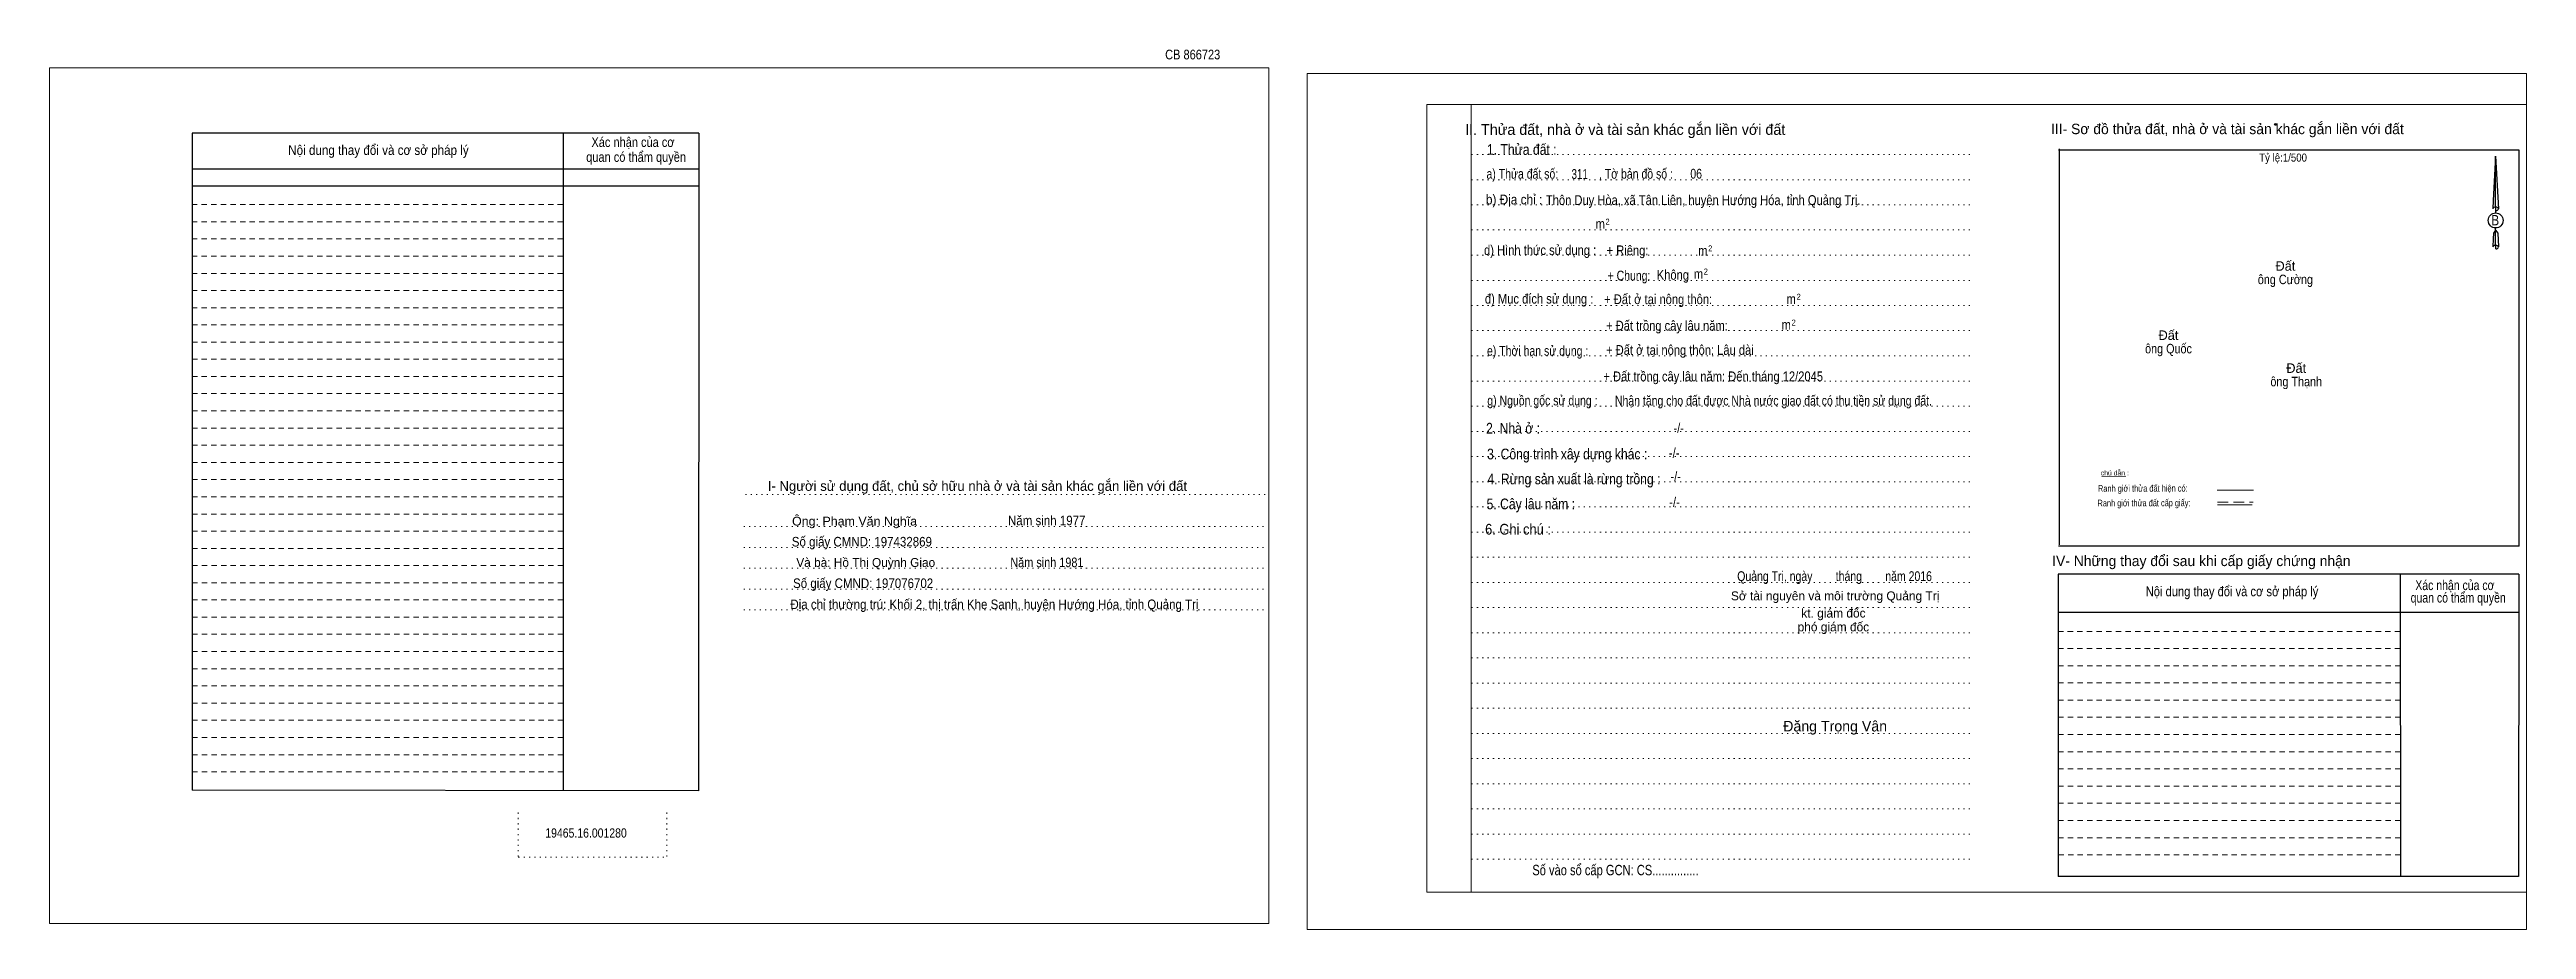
# Model space of a CAD drawing. Header units: metres. Extents: x 549098 to 549718, y 1838381 to 1838575.
# Drawn here: x 549098 to 549514.8, y 1838426.6 to 1838574.7 of the extents above; entities that cross this region are included whole.
import ezdxf
from ezdxf.enums import TextEntityAlignment as Align

# ---------------------------------------------------------------- set-up
doc = ezdxf.new("R2010")
doc.units = ezdxf.units.M
doc.header["$LTSCALE"] = 0.6
doc.header["$PDMODE"] = 32
doc.header["$PDSIZE"] = 0.3
for name, pattern in [('DOTTED', [1.5, 0.3, -1.2]), ('MEDIUM_DASHED', [4.5, 3, -1.5]), ('SHORT_DASHED', [2.7, 1.5, -1.2])]:
    doc.linetypes.add(name, pattern=pattern)
for name, color, linetype, lineweight in [('1', 7, 'DOTTED', 13), ('18', 7, 'Continuous', 25), ('2', 7, 'SHORT_DASHED', 13), ('28', 7, 'Continuous', 25), ('55', 7, 'Continuous', 13)]:
    doc.layers.add(name, color=color, linetype=linetype, lineweight=lineweight)
for name, color, linetype in [('15', 7, 'Continuous'), ('40', 7, 'Continuous'), ('6', 7, 'Continuous'), ('8', 7, 'Continuous')]:
    doc.layers.add(name, color=color, linetype=linetype)

msp = doc.modelspace()

# ---------------------------------------------------------------- texts
at = {"layer": '15', "width": 0.8}
msp.add_text('a) Thửa đất số:              , Tờ bản đồ số : ', height=1.65, dxfattribs=at).set_placement((549355.75, 1838552.95), align=Align.CENTER)
at = {"layer": '18'}
for s, height, p in [('II. Thửa đất, nhà ở và tài sản khác gắn liền với đất', 1.8, (549363.17, 1838560.33)), ('Sở tài nguyên và môi trường Quảng Trị', 1.5, (549398.5, 1838482.01)), ('phó giám đốc', 1.5, (549398.2, 1838476.79)), ('kt. giám đốc', 1.5, (549398.21, 1838479.11)), ('Đặng Trọng Vân', 1.782, (549398.495, 1838459.95))]:
    msp.add_text(s, height=height, dxfattribs=at).set_placement(p, align=Align.CENTER)
for s, height, width, p in [('1. Thửa đất :', 1.8, 0.85, (549345.755, 1838556.97)), ('06', 1.65, 0.8, (549375.11, 1838552.97)), ('b) Địa chỉ : ', 1.65, 0.9, (549344.74, 1838548.63)), (' Thôn Duy Hòa, xã Tân Liên, huyện Hướng Hóa, tỉnh Quảng Trị.', 1.65, 0.85, (549376.03, 1838548.53)), (' m', 1.65, 0.85, (549358.705, 1838544.53)), ('2', 1, 0.75, (549360.195, 1838545.23)), ('B', 1.728, 0.85, (549509.595, 1838545.11)), ('d) Hình thức sử dụng :', 1.65, 0.85, (549348.845, 1838540.11)), ('+ Riêng: ', 1.65, 0.85, (549363.815, 1838540.07)), (' m', 1.65, 0.85, (549375.965, 1838540.01)), ('2', 1, 0.75, (549377.475, 1838540.73)), ('       + Chung:', 1.65, 0.8, (549362.085, 1838535.83)), ('Không', 1.65, 0.85, (549371.185, 1838535.95)), (' m', 1.65, 0.85, (549375.225, 1838536.11)), ('2', 1, 0.75, (549376.735, 1838536.83)), ('đ) Mục đích sử dụng :', 1.65, 0.85, (549348.675, 1838531.93)), ('+ Đất ở tại nông thôn:', 1.65, 0.85, (549368.705, 1838531.85)), (' m', 1.65, 0.85, (549390.845, 1838531.89)), ('2', 1, 0.75, (549392.355, 1838532.59)), ('+ Đất trồng cây lâu năm:', 1.65, 0.85, (549370.19, 1838527.41)), (' m', 1.65, 0.85, (549390.005, 1838527.55)), ('2', 1, 0.75, (549391.515, 1838528.25)), ('e) Thời hạn sử dụng :', 1.65, 0.8, (549348.43, 1838523.17)), ('+ Đất ở tại nông thôn: Lâu dài', 1.65, 0.85, (549372.37, 1838523.31)), ('+ Đất trồng cây lâu năm: Đến tháng 12/2045', 1.65, 0.85, (549377.975, 1838518.87)), ('g) Nguồn gốc sử dụng :', 1.65, 0.8, (549349.23, 1838514.81)), ('Nhận tặng cho đất được Nhà nước giao đất có thu tiền sử dụng đất.', 1.65, 0.8, (549388.11, 1838514.79)), ('2. Nhà ở :', 1.8, 0.85, (549344.285, 1838510.07)), ('3. Công trình xây dựng khác :', 1.8, 0.85, (549353.4, 1838505.73)), ('4. Rừng sản xuất là rừng trồng :', 1.8, 0.85, (549354.535, 1838501.53)), ('5. Cây lâu năm :', 1.8, 0.85, (549347.28, 1838497.33)), ('6. Ghi chú :', 1.8, 0.9, (549345.125, 1838493.07)), ('Quảng Trị, ngày        tháng        năm 2016', 1.65, 0.8, (549398.405, 1838485.25)), ('19465.16.001280', 1.55, 0.85, (549188.265, 1838442.09)), ('Số vào sổ cấp GCN: CS...............', 1.75, 0.8, (549361.52, 1838435.75))]:
    msp.add_text(s, height=height, dxfattribs=dict(at, width=width)).set_placement(p, align=Align.CENTER)
at = {"layer": '2'}
for s, height, width, p in [('Nội dung thay đổi và cơ sở pháp lý', 1.63, 0.9, (549153.33, 1838556.95)), ('Nội dung thay đổi và cơ sở pháp lý', 1.63, 0.9, (549153.33, 1838556.95)), (' quan có thẩm quyền', 1.63, 0.85, (549196.435, 1838555.79)), (' quan có thẩm quyền', 1.63, 0.85, (549196.435, 1838555.79)), ('Xác nhận của cơ', 1.63, 0.85, (549196.165, 1838558.29)), ('Xác nhận của cơ', 1.63, 0.85, (549196.165, 1838558.29)), ('Tỷ lệ:1/500', 1.35, 0.9, (549473.89, 1838555.83))]:
    msp.add_text(s, height=height, dxfattribs=dict(at, width=width)).set_placement(p, align=Align.CENTER)
at = {"layer": '28'}
for s, height, p in [('III- Sơ đồ thửa đất, nhà ở và tài sản khác gắn liền với đất', 1.75, (549464.51, 1838560.45)), ('I- Người sử dụng đất, chủ sở hữu nhà ở và tài sản khác gắn liền với đất', 1.653, (549254.135, 1838500.43)), ('Và bà: Hồ Thị Quỳnh Giao', 1.49, (549235.34, 1838487.63)), ('IV- Những thay đổi sau khi cấp giấy chứng nhận', 1.75, (549460.135, 1838487.77))]:
    msp.add_text(s, height=height, dxfattribs=at).set_placement(p, align=Align.CENTER)
for s, height, width, p in [('-/-', 1.65, 0.85, (549372.165, 1838510.17)), ('-/-', 1.65, 0.85, (549371.405, 1838505.99)), ('-/-', 1.65, 0.85, (549371.665, 1838502.03)), ('-/-', 1.65, 0.85, (549371.465, 1838497.71)), ('Ông: Phạm Văn Nghĩa', 1.49, 1.05, (549233.465, 1838494.59)), ('Năm sinh 1977', 1.61, 0.9, (549265.8, 1838494.64)), ('Số giấy CMND: 197432869', 1.61, 0.9, (549234.69, 1838491.07)), ('Năm sinh 1981', 1.61, 0.85, (549265.83, 1838487.59)), ('Số giấy CMND: 197076702', 1.61, 0.9, (549234.9, 1838484.08)), ('Nội dung thay đổi và cơ sở pháp lý', 1.65, 0.85, (549465.3, 1838482.69)), (' quan có thẩm quyền', 1.65, 0.8, (549503.115, 1838481.63)), ('Xác nhận của cơ', 1.65, 0.8, (549502.805, 1838483.73)), ('Địa chỉ thường trú: Khối 2, thị trấn Khe Sanh, huyện Hướng Hóa, tỉnh Quảng Trị', 1.61, 0.9, (549257.005, 1838480.53))]:
    msp.add_text(s, height=height, dxfattribs=dict(at, width=width)).set_placement(p, align=Align.CENTER)
at = {"layer": '40', "width": 0.85}
msp.add_text('CB 866723', height=1.63, dxfattribs=at).set_placement((549290.37, 1838573.03), align=Align.CENTER)
at = {"layer": '55'}
msp.add_text('chú dẫn :', height=0.8279, rotation=359.974, dxfattribs=at).set_placement((549445.5698, 1838503.0289), align=Align.CENTER)
at = {"layer": '55', "width": 0.8}
for s, height, p in [('Ranh giới thửa đất hiện có:', 1.128, (549450.2787, 1838500.2875)), ('Ranh giới thửa đất cấp giấy:', 1.123, (549450.4787, 1838497.8281))]:
    msp.add_text(s, height=height, rotation=0.135, dxfattribs=at).set_placement(p, align=Align.CENTER)
at = {"layer": '6', "width": 0.85}
for s, p in [('ông Cường', (549474.275, 1838535.21)), ('ông Quốc', (549454.605, 1838523.56)), ('ông Thạnh', (549476.1, 1838518.02))]:
    msp.add_text(s, height=1.6, dxfattribs=at).set_placement(p, align=Align.CENTER)
at = {"layer": '6'}
for p in [(549474.28, 1838537.47), (549454.6, 1838525.82), (549476.1, 1838520.28)]:
    msp.add_text('Đất', height=1.6, dxfattribs=at).set_placement(p, align=Align.CENTER)
at = {"layer": '8', "width": 0.75}
msp.add_text('311', height=1.65, dxfattribs=at).set_placement((549355.505, 1838552.91), align=Align.CENTER)

# ---------------------------------------------------------------- linework, layer by layer
at = {"layer": '1', "linetype": 'Continuous'}
for p, q in [((549329.75, 1838565.43), (549514.85, 1838565.43)), ((549329.75, 1838565.43), (549329.75, 1838432.93)), ((549514.85, 1838565.43), (549514.85, 1838431.81)), ((549329.75, 1838432.93), (549514.85, 1838432.93))]:
    msp.add_line(p, q, dxfattribs=at)
at = {"layer": '1'}
for p, q in [((549337.25, 1838565.43), (549337.25, 1838432.93)), ((549337.25, 1838565.43), (549337.25, 1838432.93)), ((549337.31, 1838557.03), (549421.85, 1838557.03)), ((549337.31, 1838552.79), (549421.85, 1838552.79)), ((549337.31, 1838548.55), (549421.85, 1838548.55)), ((549337.31, 1838544.33), (549421.85, 1838544.33)), ((549337.31, 1838540.09), (549421.85, 1838540.09)), ((549337.31, 1838535.85), (549421.85, 1838535.85)), ((549337.31, 1838531.61), (549421.85, 1838531.61)), ((549337.31, 1838527.39), (549421.85, 1838527.39)), ((549337.31, 1838523.13), (549421.85, 1838523.13)), ((549337.31, 1838518.91), (549421.85, 1838518.91)), ((549337.31, 1838514.67), (549421.85, 1838514.67)), ((549337.31, 1838510.43), (549421.85, 1838510.43)), ((549337.31, 1838506.19), (549421.85, 1838506.19)), ((549215.09, 1838499.81), (549303.15, 1838499.81)), ((549337.31, 1838501.97), (549421.85, 1838501.97)), ((549337.31, 1838497.73), (549421.85, 1838497.73)), ((549214.81, 1838494.41), (549302.85, 1838494.41)), ((549214.81, 1838490.91), (549302.85, 1838490.91)), ((549337.31, 1838493.49), (549421.85, 1838493.49)), ((549214.81, 1838487.41), (549302.85, 1838487.41)), ((549337.31, 1838489.25), (549421.85, 1838489.25)), ((549214.81, 1838483.91), (549302.85, 1838483.91)), ((549337.31, 1838485.01), (549421.85, 1838485.01)), ((549214.81, 1838480.41), (549302.85, 1838480.41)), ((549337.31, 1838480.79), (549421.85, 1838480.79)), ((549337.31, 1838476.55), (549421.85, 1838476.55)), ((549337.31, 1838472.31), (549421.85, 1838472.31)), ((549337.31, 1838468.07), (549421.85, 1838468.07)), ((549337.31, 1838463.85), (549421.85, 1838463.85)), ((549337.31, 1838459.61), (549421.85, 1838459.61)), ((549337.31, 1838455.37), (549421.85, 1838455.37)), ((549337.31, 1838451.13), (549421.85, 1838451.13)), ((549176.87, 1838446.29), (549176.87, 1838438.77)), ((549201.85, 1838446.29), (549201.85, 1838438.77)), ((549337.31, 1838446.91), (549421.85, 1838446.91)), ((549337.31, 1838442.67), (549421.85, 1838442.67)), ((549176.87, 1838438.77), (549201.85, 1838438.77)), ((549337.31, 1838438.43), (549421.85, 1838438.43))]:
    msp.add_line(p, q, dxfattribs=at)
at = {"layer": '1', "linetype": 'Continuous'}
for points in [[(549097.97, 1838427.63), (549303.17, 1838427.63), (549303.17, 1838571.63), (549097.97, 1838571.63)], [(549097.97, 1838571.63), (549303.17, 1838571.63), (549303.17, 1838427.63), (549097.97, 1838427.63)], [(549097.97, 1838427.63), (549303.17, 1838427.63), (549303.17, 1838571.63), (549097.97, 1838571.63)], [(549309.65, 1838426.63), (549514.85, 1838426.63), (549514.85, 1838570.63), (549309.65, 1838570.63)], [(549337.25, 1838565.43), (549514.85, 1838565.43), (549514.85, 1838432.93), (549337.25, 1838432.93)]]:
    msp.add_lwpolyline(points, close=True, dxfattribs=at)
at = {"layer": '18'}
for p, q in [((549509.65, 1838556.73), (549510.13, 1838547.89)), ((549509.65, 1838556.73), (549510.13, 1838547.89)), ((549509.65, 1838556.73), (549510.13, 1838547.89)), ((549509.27, 1838549.27), (549509.19, 1838547.91)), ((549509.65, 1838548.19), (549509.65, 1838547.85)), ((549509.65, 1838547.85), (549509.65, 1838547.59)), ((549509.65, 1838547.59), (549509.65, 1838547.25)), ((549509.65, 1838547.59), (549509.65, 1838547.25)), ((549509.65, 1838547.59), (549509.65, 1838547.25)), ((549510.13, 1838547.89), (549510.13, 1838547.91)), ((549509.65, 1838544.27), (549509.65, 1838544.67)), ((549509.65, 1838544.27), (549509.65, 1838544.67)), ((549509.65, 1838544.27), (549509.65, 1838544.67)), ((549509.65, 1838544.27), (549510.01, 1838543.79)), ((549509.65, 1838544.27), (549510.01, 1838543.79)), ((549509.65, 1838544.27), (549510.01, 1838543.79)), ((549509.65, 1838541.77), (549509.65, 1838541.43)), ((549509.65, 1838541.43), (549509.65, 1838541.17)), ((549510.01, 1838543.79), (549510.13, 1838541.47)), ((549510.01, 1838543.79), (549510.13, 1838541.47)), ((549510.01, 1838543.79), (549510.13, 1838541.47)), ((549510.13, 1838541.47), (549510.13, 1838541.49))]:
    msp.add_line(p, q, dxfattribs=at)
for points in [[(549509.65, 1838548.19), (549509.65, 1838556.73), (549509.27, 1838549.27)], [(549509.65, 1838541.77), (549509.65, 1838544.27), (549509.33, 1838543.79), (549509.27, 1838542.85), (549509.19, 1838541.49)]]:
    msp.add_lwpolyline(points, dxfattribs=at)
msp.add_ellipse((549509.6686, 1838545.9247), major_axis=(0, 1.258), ratio=0.983453, dxfattribs=at)
for centre, start_param, end_param in [((549509.669, 1838547.8632), 1.57079633, 3.07445202), ((549509.669, 1838547.8632), 0.06714063, 1.57079633), ((549509.669, 1838547.8632), 4.71238898, 6.28318531), ((549509.669, 1838541.4427), 2.49106941, 3.07427841), ((549509.669, 1838541.4427), 1.57079633, 2.49106941), ((549509.669, 1838541.4427), 0.06714063, 1.57079633), ((549509.669, 1838541.4427), 4.71238898, 6.28318531)]:
    msp.add_ellipse(centre, major_axis=(0.4535, 0), ratio=0.655448, start_param=start_param, end_param=end_param, dxfattribs=at)
at = {"layer": '2', "linetype": 'Continuous', "lineweight": 25}
for p, q in [((549207.23, 1838560.59), (549121.97, 1838560.59)), ((549121.97, 1838560.59), (549121.97, 1838450.07)), ((549184.39, 1838560.59), (549184.43, 1838449.99)), ((549207.23, 1838554.55), (549122.07, 1838554.55)), ((549207.23, 1838551.67), (549122.07, 1838551.67))]:
    msp.add_line(p, q, dxfattribs=at)
at = {"layer": '2'}
for p, q in [((549184.39, 1838548.61), (549121.95, 1838548.61)), ((549184.39, 1838545.71), (549121.95, 1838545.71)), ((549184.39, 1838545.71), (549121.97, 1838545.71)), ((549184.39, 1838542.81), (549121.97, 1838542.81)), ((549184.39, 1838539.93), (549121.97, 1838539.93)), ((549184.39, 1838537.03), (549121.97, 1838537.03)), ((549184.39, 1838534.13), (549121.97, 1838534.13)), ((549184.39, 1838531.25), (549121.97, 1838531.25)), ((549184.41, 1838528.35), (549121.97, 1838528.35)), ((549184.41, 1838525.47), (549121.97, 1838525.47)), ((549184.41, 1838522.57), (549121.97, 1838522.57)), ((549184.41, 1838519.67), (549121.97, 1838519.67)), ((549184.41, 1838516.79), (549121.97, 1838516.79)), ((549184.41, 1838513.89), (549121.97, 1838513.89)), ((549184.41, 1838510.99), (549121.97, 1838510.99)), ((549184.41, 1838508.11), (549121.97, 1838508.11)), ((549184.41, 1838505.21), (549121.97, 1838505.21)), ((549184.41, 1838502.33), (549121.97, 1838502.33)), ((549184.41, 1838499.43), (549121.97, 1838499.43)), ((549184.41, 1838496.53), (549121.97, 1838496.53)), ((549184.41, 1838493.65), (549121.97, 1838493.65)), ((549184.41, 1838490.75), (549121.97, 1838490.75)), ((549184.43, 1838487.85), (549121.97, 1838487.85)), ((549184.43, 1838484.97), (549121.97, 1838484.97)), ((549184.43, 1838482.07), (549121.97, 1838482.07)), ((549184.43, 1838479.17), (549121.97, 1838479.17)), ((549184.43, 1838476.29), (549121.97, 1838476.29)), ((549184.43, 1838473.39), (549121.97, 1838473.39)), ((549184.43, 1838470.51), (549121.97, 1838470.51)), ((549493.61, 1838473.89), (549436.05, 1838473.89)), ((549493.63, 1838471.01), (549436.05, 1838471.01)), ((549184.43, 1838467.61), (549121.97, 1838467.61)), ((549493.63, 1838468.11), (549436.05, 1838468.11)), ((549184.43, 1838464.71), (549121.97, 1838464.71)), ((549184.43, 1838461.83), (549121.97, 1838461.83)), ((549493.63, 1838465.21), (549436.05, 1838465.21)), ((549493.63, 1838462.33), (549436.05, 1838462.33)), ((549184.43, 1838458.93), (549121.97, 1838458.93)), ((549493.63, 1838459.43), (549436.05, 1838459.43)), ((549184.43, 1838456.03), (549121.97, 1838456.03)), ((549493.63, 1838456.53), (549436.05, 1838456.53)), ((549493.65, 1838453.65), (549436.05, 1838453.65)), ((549184.43, 1838453.15), (549121.97, 1838453.15)), ((549493.65, 1838450.75), (549436.05, 1838450.75)), ((549493.65, 1838447.87), (549436.05, 1838447.87)), ((549493.65, 1838444.97), (549436.05, 1838444.97)), ((549493.65, 1838442.07), (549436.05, 1838442.07)), ((549493.67, 1838439.19), (549436.05, 1838439.19))]:
    msp.add_line(p, q, dxfattribs=at)
at = {"layer": '2', "linetype": 'Continuous', "lineweight": 25}
msp.add_lwpolyline([(549207.23, 1838560.59), (549207.19, 1838449.95), (549121.97, 1838450.07)], dxfattribs=at)
at = {"layer": '28'}
for p, q in [((549436.19, 1838557.99), (549436.19, 1838491.35)), ((549513.63, 1838491.13), (549436.11, 1838491.13)), ((549493.61, 1838486.43), (549493.67, 1838435.55)), ((549513.57, 1838486.43), (549513.53, 1838435.55)), ((549513.55, 1838479.97), (549436.05, 1838479.97)), ((549513.53, 1838435.55), (549436.05, 1838435.55))]:
    msp.add_line(p, q, dxfattribs=at)
at = {"layer": '28', "linetype": 'SHORT_DASHED', "lineweight": 13}
msp.add_line((549493.61, 1838476.79), (549436.05, 1838476.79), dxfattribs=at)
at = {"layer": '28'}
for points in [[(549513.63, 1838491.13), (549513.63, 1838557.77), (549436.11, 1838557.77)], [(549513.57, 1838486.43), (549436.05, 1838486.43), (549436.05, 1838435.55)]]:
    msp.add_lwpolyline(points, dxfattribs=at)
msp.add_point((549472.59, 1838562.09), dxfattribs=at)
at = {"layer": '55'}
for p, q in [((549443.41, 1838502.83), (549447.45, 1838502.89)), ((549462.79, 1838500.57), (549468.89, 1838500.57)), ((549462.85, 1838498.09), (549468.71, 1838498.09)), ((549462.85, 1838498.09), (549468.71, 1838498.09))]:
    msp.add_line(p, q, dxfattribs=at)
at = {"layer": '55', "linetype": 'MEDIUM_DASHED'}
msp.add_line((549462.85, 1838498.53), (549468.85, 1838498.53), dxfattribs=at)

msp.set_redraw_order([(e.dxf.handle, doc.entitydb.next_handle()) for e in msp.query("TEXT MTEXT ATTDEF DIMENSION ARC_DIMENSION")])  # texts and dimensions are drawn at this point

doc.saveas('drawing.dxf')
